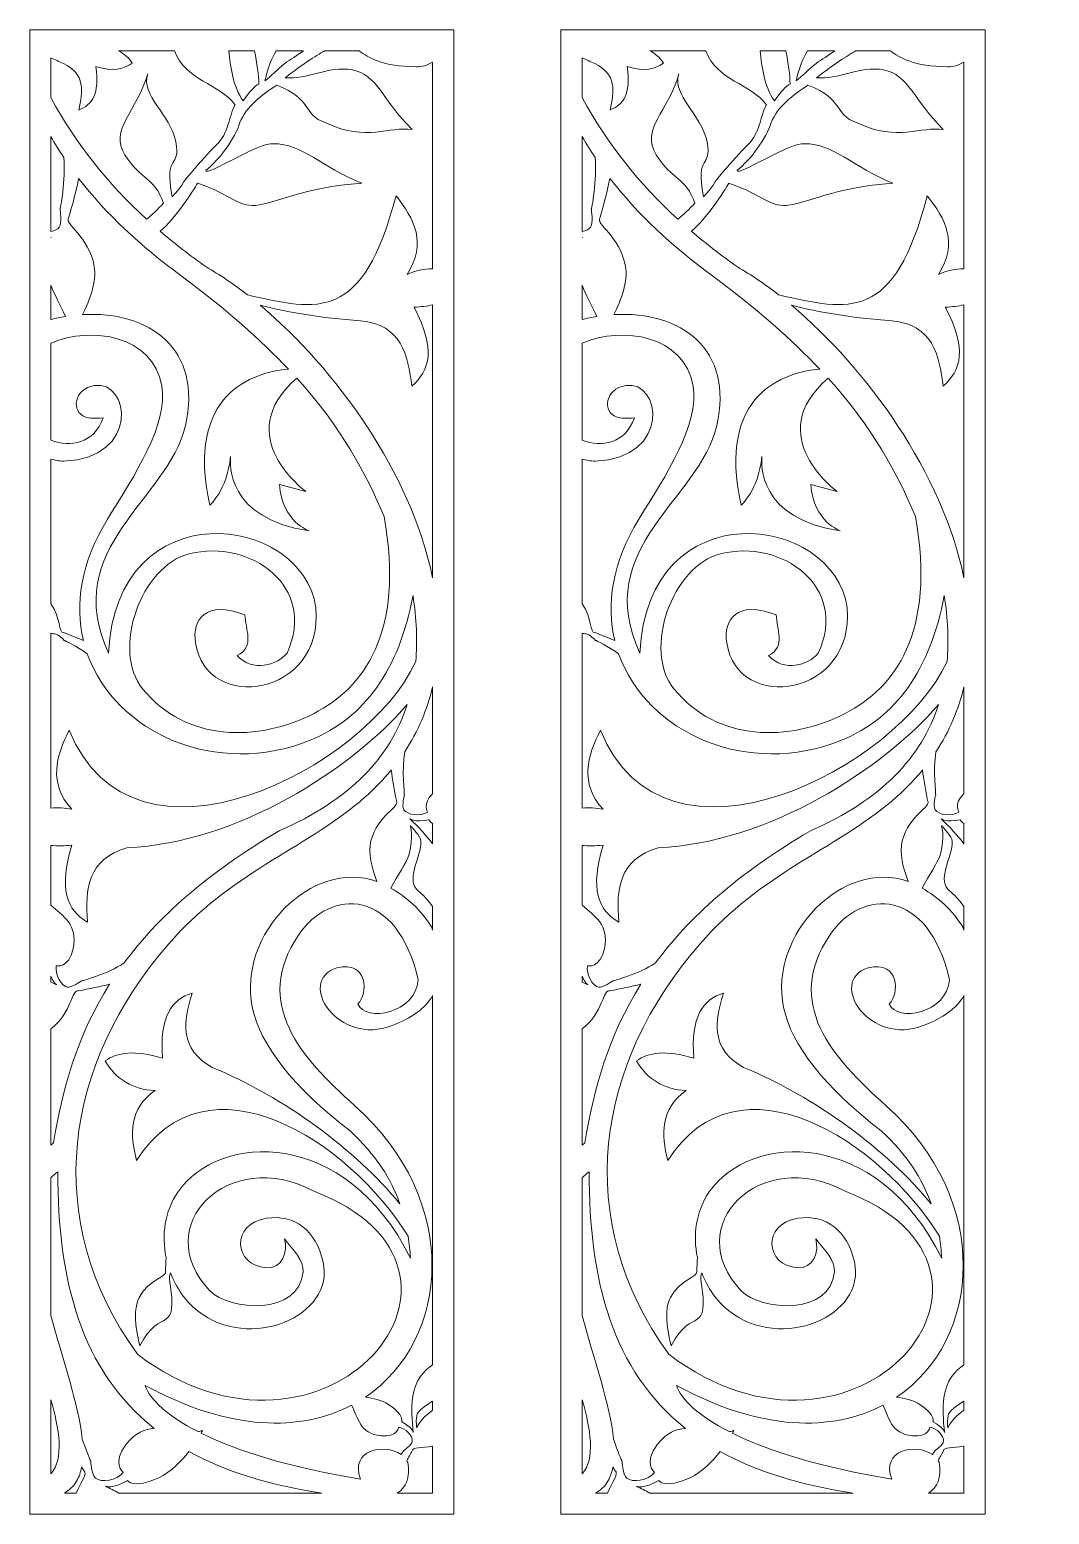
# Model space of a CAD drawing. Header units: centimetres. Extents: x -9 to 10.4, y -14.2 to 14.1.
import ezdxf

# ---------------------------------------------------------------- set-up
doc = ezdxf.new("R2010")
doc.units = ezdxf.units.CM
doc.header["$MEASUREMENT"] = 0
doc.layers.add('layer 1', color=7, linetype='Continuous')

msp = doc.modelspace()

# ---------------------------------------------------------------- linework, layer by layer
at = {"layer": 'layer 1', "color": 177, "lineweight": 9}
for points, knots in [([(-0.92711, 14.09232), (-0.92711, 14.09232), (-9.00268, 14.09232), (-9.00268, 14.09232), (-9.00268, 14.09232), (-9.00268, 14.09232), (-9.00268, -14.17218), (-9.00268, -14.17218), (-9.00268, -14.17218), (-9.00268, -14.17218), (-0.92711, -14.17218), (-0.92711, -14.17218), (-0.92711, -14.17218), (-0.92711, -14.17218), (-0.92711, 14.09232), (-0.92711, 14.09232)], [0, 0, 0, 0, 0.2, 0.2, 0.2, 0.2, 0.4, 0.4, 0.4, 0.4, 0.6, 0.6, 0.6, 0.6, 1, 1, 1, 1]), ([(-6.24584, 13.68855), (-6.24584, 13.68855), (-7.30974, 13.68855), (-7.30974, 13.68855), (-7.30974, 13.68855), (-7.20787, 13.63595), (-7.11982, 13.55755), (-7.04821, 13.4566), (-7.04821, 13.4566), (-7.21303, 13.34337), (-7.39976, 13.28744), (-7.74304, 13.38972), (-7.74304, 13.38972), (-7.66767, 12.86141), (-7.81392, 12.66362), (-8.0661, 12.56249), (-8.0661, 12.56249), (-7.98913, 12.906), (-7.9409, 13.25366), (-8.36031, 13.44796), (-8.36031, 13.44796), (-8.44311, 13.4852), (-8.52258, 13.52236), (-8.59891, 13.55944), (-8.59891, 13.55944), (-8.59891, 13.55944), (-8.59891, 12.80284), (-8.59891, 12.80284), (-8.59891, 12.80284), (-8.12546, 11.92117), (-7.52019, 11.16457), (-6.77642, 10.48418), (-6.77642, 10.48418), (-6.67125, 10.5703), (-6.56254, 10.67419), (-6.45329, 10.78693), (-6.45329, 10.78693), (-6.62279, 11.28837), (-6.88908, 11.22307), (-7.18971, 11.70981), (-7.18971, 11.70981), (-7.49079, 12.19774), (-6.9674, 12.52729), (-6.75603, 13.2488), (-6.75603, 13.2488), (-6.89913, 12.8437), (-6.32369, 12.48673), (-6.2216, 11.95673), (-6.2216, 11.95673), (-6.11995, 11.42734), (-6.44997, 11.76664), (-6.29058, 10.91042), (-6.29058, 10.91042), (-6.11379, 11.0929), (-6.09745, 11.17569), (-5.93092, 11.36802), (-5.93092, 11.36802), (-5.75392, 11.57226), (-5.58674, 11.76524), (-5.45033, 11.89589), (-5.45033, 11.89589), (-5.2028, 12.13202), (-5.22443, 12.41891), (-5.089, 12.66485), (-5.089, 12.66485), (-5.39796, 13.06437), (-6.03212, 13.12452), (-6.24584, 13.68855)], [0, 0, 0, 0, 0.05555556, 0.05555556, 0.05555556, 0.05555556, 0.11111111, 0.11111111, 0.11111111, 0.11111111, 0.16666667, 0.16666667, 0.16666667, 0.16666667, 0.22222222, 0.22222222, 0.22222222, 0.22222222, 0.27777778, 0.27777778, 0.27777778, 0.27777778, 0.33333333, 0.33333333, 0.33333333, 0.33333333, 0.38888889, 0.38888889, 0.38888889, 0.38888889, 0.44444444, 0.44444444, 0.44444444, 0.44444444, 0.5, 0.5, 0.5, 0.5, 0.55555556, 0.55555556, 0.55555556, 0.55555556, 0.61111111, 0.61111111, 0.61111111, 0.61111111, 0.66666667, 0.66666667, 0.66666667, 0.66666667, 0.72222222, 0.72222222, 0.72222222, 0.72222222, 0.77777778, 0.77777778, 0.77777778, 0.77777778, 0.83333333, 0.83333333, 0.83333333, 0.83333333, 0.88888889, 0.88888889, 0.88888889, 0.88888889, 1, 1, 1, 1]), ([(-2.73073, 13.68855), (-2.73073, 13.68855), (-3.38696, 13.68855), (-3.38696, 13.68855), (-3.38696, 13.68855), (-3.56473, 13.59239), (-3.80225, 13.43129), (-4.13794, 13.1785), (-4.13794, 13.1785), (-3.72215, 13.13213), (-3.33393, 13.41208), (-2.85823, 13.32577), (-2.85823, 13.32577), (-2.38197, 13.23944), (-2.29257, 12.75673), (-1.72258, 12.1923), (-1.72258, 12.1923), (-2.15488, 12.25536), (-2.58325, 11.95682), (-3.35267, 12.31249), (-3.35267, 12.31249), (-3.84987, 12.49829), (-3.58614, 12.76204), (-4.2991, 13.03731), (-4.2991, 13.03731), (-4.58693, 12.84492), (-4.87292, 12.63922), (-4.99998, 12.32275), (-4.99998, 12.32275), (-5.08521, 12.03241), (-5.40315, 11.599), (-5.64869, 11.41501), (-5.64869, 11.41501), (-5.65616, 11.28765), (-4.61375, 11.96109), (-4.36439, 11.9223), (-4.36439, 11.9223), (-3.81302, 11.92468), (-3.4516, 11.48043), (-2.68089, 11.17105), (-2.68089, 11.17105), (-3.7917, 11.0935), (-4.34662, 10.77189), (-4.70573, 10.74771), (-4.70573, 10.74771), (-5.05197, 10.7245), (-5.12174, 10.92853), (-5.80437, 11.17262), (-5.80437, 11.17262), (-5.88773, 11.02069), (-6.2455, 10.47668), (-6.51866, 10.2561), (-6.51866, 10.2561), (-6.24395, 10.02084), (-5.95177, 9.79446), (-5.64177, 9.57475), (-5.64177, 9.57475), (-5.38645, 9.42951), (-5.12293, 9.25112), (-4.85771, 9.04474), (-4.85771, 9.04474), (-3.49969, 8.7323), (-2.65721, 8.52366), (-2.02729, 10.93087), (-2.02729, 10.93087), (-1.67923, 10.49012), (-1.43, 10.02938), (-1.81556, 9.43467), (-1.81556, 9.43467), (-1.65259, 9.50478), (-1.48994, 9.53998), (-1.33089, 9.54222), (-1.33089, 9.54222), (-1.33089, 9.54222), (-1.33089, 13.47175), (-1.33089, 13.47175), (-1.33089, 13.47175), (-1.43645, 13.41596), (-1.53778, 13.38174), (-1.63807, 13.38638), (-1.63807, 13.38638), (-2.2906, 13.38838), (-2.54568, 13.56439), (-2.73073, 13.68855)], [0, 0, 0, 0, 0.04545455, 0.04545455, 0.04545455, 0.04545455, 0.09090909, 0.09090909, 0.09090909, 0.09090909, 0.13636364, 0.13636364, 0.13636364, 0.13636364, 0.18181818, 0.18181818, 0.18181818, 0.18181818, 0.22727273, 0.22727273, 0.22727273, 0.22727273, 0.27272727, 0.27272727, 0.27272727, 0.27272727, 0.31818182, 0.31818182, 0.31818182, 0.31818182, 0.36363636, 0.36363636, 0.36363636, 0.36363636, 0.40909091, 0.40909091, 0.40909091, 0.40909091, 0.45454545, 0.45454545, 0.45454545, 0.45454545, 0.5, 0.5, 0.5, 0.5, 0.54545455, 0.54545455, 0.54545455, 0.54545455, 0.59090909, 0.59090909, 0.59090909, 0.59090909, 0.63636364, 0.63636364, 0.63636364, 0.63636364, 0.68181818, 0.68181818, 0.68181818, 0.68181818, 0.72727273, 0.72727273, 0.72727273, 0.72727273, 0.77272727, 0.77272727, 0.77272727, 0.77272727, 0.81818182, 0.81818182, 0.81818182, 0.81818182, 0.86363636, 0.86363636, 0.86363636, 0.86363636, 0.90909091, 0.90909091, 0.90909091, 0.90909091, 1, 1, 1, 1]), ([(-4.72052, 13.68855), (-4.72052, 13.68855), (-5.21132, 13.68855), (-5.21132, 13.68855), (-5.21132, 13.68855), (-5.18018, 13.39103), (-5.12961, 13.00259), (-4.93877, 12.74032), (-4.93877, 12.74032), (-4.81353, 12.91361), (-4.72012, 13.01834), (-4.64042, 13.05736), (-4.64042, 13.05736), (-4.63942, 13.23044), (-4.67606, 13.45445), (-4.72052, 13.68855)], [0, 0, 0, 0, 0.2, 0.2, 0.2, 0.2, 0.4, 0.4, 0.4, 0.4, 0.6, 0.6, 0.6, 0.6, 1, 1, 1, 1]), ([(-3.78684, 13.68855), (-3.78684, 13.68855), (-4.31136, 13.68855), (-4.31136, 13.68855), (-4.31136, 13.68855), (-4.39662, 13.54265), (-4.47191, 13.35946), (-4.52297, 13.11982), (-4.52297, 13.11982), (-4.3955, 13.21332), (-4.30178, 13.32628), (-4.14352, 13.45092), (-4.14352, 13.45092), (-4.03825, 13.52074), (-3.91444, 13.60466), (-3.78684, 13.68855)], [0, 0, 0, 0, 0.2, 0.2, 0.2, 0.2, 0.4, 0.4, 0.4, 0.4, 0.6, 0.6, 0.6, 0.6, 1, 1, 1, 1]), ([(-8.59891, 12.05655), (-8.59891, 12.05655), (-8.59891, 10.25031), (-8.59891, 10.25031), (-8.59891, 10.25031), (-8.52995, 10.26394), (-8.47192, 10.29163), (-8.44174, 10.33069), (-8.44174, 10.33069), (-8.37973, 10.41101), (-8.42475, 10.66283), (-8.42475, 10.66283), (-8.42475, 10.66283), (-8.42475, 10.66283), (-8.3075, 11.24365), (-8.35424, 11.65837), (-8.35424, 11.65837), (-8.44042, 11.78824), (-8.52196, 11.9209), (-8.59891, 12.05655)], [0, 0, 0, 0, 0.16666667, 0.16666667, 0.16666667, 0.16666667, 0.33333333, 0.33333333, 0.33333333, 0.33333333, 0.5, 0.5, 0.5, 0.5, 0.66666667, 0.66666667, 0.66666667, 0.66666667, 1, 1, 1, 1]), ([(-7.99455, 8.66834), (-6.72524, 8.74426), (-5.70339, 8.00967), (-6.03757, 6.55454), (-6.03757, 6.55454), (-6.36268, 5.1389), (-8.43115, 4.24263), (-7.50143, 2.22118), (-7.50143, 2.22118), (-7.35275, 5.3352), (-3.80579, 4.88664), (-3.55294, 3.08947), (-3.55294, 3.08947), (-3.39926, 1.40432), (-5.63737, 1.05707), (-5.84591, 2.41892), (-5.84591, 2.41892), (-5.9139, 2.86294), (-5.65236, 3.23803), (-4.90299, 2.95234), (-4.90299, 2.95234), (-4.90299, 2.67842), (-4.70371, 2.35809), (-5.05144, 2.17523), (-5.05144, 2.17523), (-4.75205, 1.85548), (-4.30172, 1.99262), (-4.10244, 2.22118), (-4.10244, 2.22118), (-3.5233, 3.49052), (-4.79503, 4.40382), (-5.96306, 4.11443), (-5.96306, 4.11443), (-6.88349, 3.88634), (-7.45167, 2.28296), (-6.85159, 1.54432), (-6.85159, 1.54432), (-6.02711, 0.52936), (-4.66026, 0.52388), (-3.58855, 1.07505), (-3.58855, 1.07505), (-2.64954, 1.558), (-1.85756, 2.59819), (-2.25289, 4.82618), (-2.25289, 4.82618), (-2.60712, 5.64874), (-3.0508, 6.49854), (-3.91603, 7.45705), (-3.91603, 7.45705), (-5.19619, 6.35352), (-3.74266, 5.29957), (-3.74266, 5.29957), (-3.74266, 5.29957), (-3.74266, 5.29957), (-4.24599, 5.43344), (-4.24599, 5.43344), (-4.24599, 5.43344), (-4.19257, 4.7197), (-3.68357, 4.55111), (-3.68357, 4.55111), (-3.68357, 4.55111), (-5.26316, 4.78913), (-5.19143, 5.83201), (-5.17569, 5.96463), (-5.17569, 5.96463), (-5.25018, 5.30657), (-5.57421, 5.03788), (-5.57421, 5.03788), (-5.57421, 5.03788), (-6.03846, 7.17257), (-4.75427, 7.56702), (-4.07574, 7.63011), (-4.07574, 7.63011), (-4.59438, 8.17987), (-5.25423, 8.76598), (-6.11567, 9.40321), (-6.11567, 9.40321), (-6.89522, 9.98004), (-7.54986, 10.58448), (-8.07046, 11.26172), (-8.07046, 11.26172), (-8.11494, 11.04041), (-8.18375, 10.76682), (-8.25781, 10.52025), (-8.25781, 10.52025), (-8.36128, 10.38628), (-7.87875, 10.17567), (-7.77283, 9.58399), (-7.77283, 9.58399), (-7.72267, 9.30321), (-7.85997, 8.93979), (-7.99455, 8.66834)], [0, 0, 0, 0, 0.04166667, 0.04166667, 0.04166667, 0.04166667, 0.08333333, 0.08333333, 0.08333333, 0.08333333, 0.125, 0.125, 0.125, 0.125, 0.16666667, 0.16666667, 0.16666667, 0.16666667, 0.20833333, 0.20833333, 0.20833333, 0.20833333, 0.25, 0.25, 0.25, 0.25, 0.29166667, 0.29166667, 0.29166667, 0.29166667, 0.33333333, 0.33333333, 0.33333333, 0.33333333, 0.375, 0.375, 0.375, 0.375, 0.41666667, 0.41666667, 0.41666667, 0.41666667, 0.45833333, 0.45833333, 0.45833333, 0.45833333, 0.5, 0.5, 0.5, 0.5, 0.54166667, 0.54166667, 0.54166667, 0.54166667, 0.58333333, 0.58333333, 0.58333333, 0.58333333, 0.625, 0.625, 0.625, 0.625, 0.66666667, 0.66666667, 0.66666667, 0.66666667, 0.70833333, 0.70833333, 0.70833333, 0.70833333, 0.75, 0.75, 0.75, 0.75, 0.79166667, 0.79166667, 0.79166667, 0.79166667, 0.83333333, 0.83333333, 0.83333333, 0.83333333, 0.875, 0.875, 0.875, 0.875, 0.91666667, 0.91666667, 0.91666667, 0.91666667, 1, 1, 1, 1]), ([(-8.59891, 10.1364), (-8.59891, 10.1364), (-8.59891, 10.13337), (-8.59891, 10.13337), (-8.59891, 10.13337), (-8.59891, 10.13337), (-8.58653, 10.1432), (-8.58653, 10.1432), (-8.58653, 10.1432), (-8.58653, 10.1432), (-8.5905, 10.1404), (-8.59891, 10.1364)], [0, 0, 0, 0, 0.25, 0.25, 0.25, 0.25, 0.5, 0.5, 0.5, 0.5, 1, 1, 1, 1]), ([(-8.59891, 9.22537), (-8.59891, 9.22537), (-8.59891, 8.57438), (-8.59891, 8.57438), (-8.59891, 8.57438), (-8.50634, 8.5975), (-8.41418, 8.61646), (-8.32275, 8.6315), (-8.32275, 8.6315), (-8.41463, 8.85135), (-8.53402, 9.04987), (-8.59891, 9.22537)], [0, 0, 0, 0, 0.25, 0.25, 0.25, 0.25, 0.5, 0.5, 0.5, 0.5, 1, 1, 1, 1]), ([(-1.33089, 3.65784), (-1.33089, 3.65784), (-1.33089, 8.85291), (-1.33089, 8.85291), (-1.33089, 8.85291), (-1.4341, 8.83072), (-1.55085, 8.81547), (-1.68406, 8.80811), (-1.68406, 8.80811), (-1.26156, 8.00921), (-1.38144, 7.61028), (-1.72553, 7.30476), (-1.72553, 7.30476), (-1.79947, 7.89632), (-1.92156, 8.47802), (-2.70125, 8.54767), (-2.70125, 8.54767), (-3.46023, 8.60685), (-4.08847, 8.70927), (-4.61567, 8.84889), (-4.61567, 8.84889), (-3.1737, 7.6396), (-1.73782, 5.64822), (-1.33089, 3.65784)], [0, 0, 0, 0, 0.14285714, 0.14285714, 0.14285714, 0.14285714, 0.28571429, 0.28571429, 0.28571429, 0.28571429, 0.42857143, 0.42857143, 0.42857143, 0.42857143, 0.57142857, 0.57142857, 0.57142857, 0.57142857, 0.71428571, 0.71428571, 0.71428571, 0.71428571, 1, 1, 1, 1]), ([(-8.59891, 8.12122), (-8.59891, 8.12122), (-8.59891, 6.27771), (-8.59891, 6.27771), (-8.59891, 6.27771), (-8.22266, 6.13615), (-7.78864, 6.2079), (-7.60072, 6.70036), (-7.60072, 6.70036), (-7.75547, 6.68751), (-7.86773, 6.6937), (-7.94344, 6.72072), (-7.94344, 6.72072), (-8.21962, 6.81917), (-8.16355, 7.25379), (-7.76965, 7.31819), (-7.76965, 7.31819), (-7.09801, 7.42807), (-6.89136, 5.93851), (-8.35044, 5.8772), (-8.35044, 5.8772), (-8.43664, 5.88285), (-8.51953, 5.89538), (-8.59891, 5.91391), (-8.59891, 5.91391), (-8.59891, 5.91391), (-8.59891, 3.15918), (-8.59891, 3.15918), (-8.59891, 3.15918), (-8.40642, 2.89043), (-8.45891, 2.6107), (-8.3566, 2.61338), (-8.3566, 2.61338), (-8.23084, 2.56892), (-8.09755, 2.51636), (-7.98008, 2.46547), (-7.98008, 2.46547), (-8.14371, 3.14734), (-8.03254, 3.94104), (-7.5212, 4.77212), (-7.5212, 4.77212), (-7.00801, 5.6059), (-6.35899, 6.57716), (-6.4866, 7.30986), (-6.4866, 7.30986), (-6.65377, 8.26883), (-7.82658, 8.46173), (-8.59891, 8.12122)], [0, 0, 0, 0, 0.07692308, 0.07692308, 0.07692308, 0.07692308, 0.15384615, 0.15384615, 0.15384615, 0.15384615, 0.23076923, 0.23076923, 0.23076923, 0.23076923, 0.30769231, 0.30769231, 0.30769231, 0.30769231, 0.38461538, 0.38461538, 0.38461538, 0.38461538, 0.46153846, 0.46153846, 0.46153846, 0.46153846, 0.53846154, 0.53846154, 0.53846154, 0.53846154, 0.61538462, 0.61538462, 0.61538462, 0.61538462, 0.69230769, 0.69230769, 0.69230769, 0.69230769, 0.76923077, 0.76923077, 0.76923077, 0.76923077, 0.84615385, 0.84615385, 0.84615385, 0.84615385, 1, 1, 1, 1]), ([(-8.59891, 2.60082), (-8.59891, 2.60082), (-8.59891, -0.72879), (-8.59891, -0.72879), (-8.59891, -0.72879), (-8.47217, -0.7153), (-8.33938, -0.72189), (-8.20187, -0.74986), (-8.20187, -0.74986), (-8.65138, -0.24715), (-8.50126, 0.25568), (-8.25117, 0.75828), (-8.25117, 0.75828), (-7.03713, -2.26702), (-2.58723, 0.02691), (-1.65142, 2.06314), (-1.65142, 2.06314), (-1.61671, 2.45945), (-1.63615, 2.87838), (-1.70327, 3.31791), (-1.70327, 3.31791), (-1.97159, 1.9056), (-2.62406, 0.98815), (-3.65983, 0.5659), (-3.65983, 0.5659), (-5.43901, -0.15917), (-7.36964, 0.70028), (-7.90554, 2.21231), (-7.90554, 2.21231), (-8.10577, 2.35585), (-8.34553, 2.46656), (-8.34553, 2.46656), (-8.34553, 2.46656), (-8.34553, 2.46656), (-8.46402, 2.59065), (-8.53206, 2.58888), (-8.53206, 2.58888), (-8.55523, 2.59289), (-8.57729, 2.59687), (-8.59891, 2.60082)], [0, 0, 0, 0, 0.09090909, 0.09090909, 0.09090909, 0.09090909, 0.18181818, 0.18181818, 0.18181818, 0.18181818, 0.27272727, 0.27272727, 0.27272727, 0.27272727, 0.36363636, 0.36363636, 0.36363636, 0.36363636, 0.45454545, 0.45454545, 0.45454545, 0.45454545, 0.54545455, 0.54545455, 0.54545455, 0.54545455, 0.63636364, 0.63636364, 0.63636364, 0.63636364, 0.72727273, 0.72727273, 0.72727273, 0.72727273, 0.81818182, 0.81818182, 0.81818182, 0.81818182, 1, 1, 1, 1]), ([(-1.33089, -0.45836), (-1.33089, -0.45836), (-1.33089, 1.57904), (-1.33089, 1.57904), (-1.33089, 1.57904), (-1.43273, 1.15098), (-1.60549, 0.73706), (-1.86173, 0.34655), (-1.86173, 0.34655), (-1.92033, -0.00269), (-1.86656, -0.47165), (-1.86656, -0.47165), (-1.86656, -0.47165), (-1.86656, -0.47165), (-1.92359, -0.68432), (-1.87627, -0.75774), (-1.87627, -0.75774), (-1.81312, -0.85568), (-1.56396, -0.89582), (-1.42466, -0.80344), (-1.42466, -0.80344), (-1.42466, -0.80344), (-1.53197, -0.64301), (-1.33089, -0.45836)], [0, 0, 0, 0, 0.14285714, 0.14285714, 0.14285714, 0.14285714, 0.28571429, 0.28571429, 0.28571429, 0.28571429, 0.42857143, 0.42857143, 0.42857143, 0.42857143, 0.57142857, 0.57142857, 0.57142857, 0.57142857, 0.71428571, 0.71428571, 0.71428571, 0.71428571, 1, 1, 1, 1]), ([(-8.59891, -1.43737), (-8.59891, -1.43737), (-8.59891, -2.57202), (-8.59891, -2.57202), (-8.59891, -2.57202), (-8.37376, -2.79017), (-8.07592, -2.93501), (-8.17683, -3.40768), (-8.17683, -3.40768), (-8.25692, -3.78286), (-8.49538, -3.73097), (-8.49538, -3.73097), (-8.49538, -3.73097), (-8.53026, -3.89442), (-8.40157, -4.11154), (-8.28728, -4.13437), (-8.28728, -4.13437), (-8.20164, -4.15147), (-8.02469, -4.02047), (-8.02469, -4.02047), (-8.02469, -4.02047), (-8.02469, -4.02047), (-7.50615, -3.88186), (-7.20703, -3.6789), (-7.20703, -3.6789), (-6.57356, -2.81864), (-5.64515, -1.97678), (-4.25254, -1.16103), (-4.25254, -1.16103), (-2.89922, -0.57048), (-2.13267, 0.24524), (-1.813, 1.24336), (-1.813, 1.24336), (-2.87335, 0.01669), (-5.04387, -1.39186), (-7.15122, -1.48102), (-7.15122, -1.48102), (-7.90081, -1.70958), (-7.95177, -2.25813), (-7.90081, -2.89785), (-7.90081, -2.89785), (-8.30115, -2.6694), (-8.45127, -2.25813), (-8.20187, -1.43542), (-8.20187, -1.43542), (-8.34876, -1.44659), (-8.48056, -1.44676), (-8.59891, -1.43737)], [0, 0, 0, 0, 0.07692308, 0.07692308, 0.07692308, 0.07692308, 0.15384615, 0.15384615, 0.15384615, 0.15384615, 0.23076923, 0.23076923, 0.23076923, 0.23076923, 0.30769231, 0.30769231, 0.30769231, 0.30769231, 0.38461538, 0.38461538, 0.38461538, 0.38461538, 0.46153846, 0.46153846, 0.46153846, 0.46153846, 0.53846154, 0.53846154, 0.53846154, 0.53846154, 0.61538462, 0.61538462, 0.61538462, 0.61538462, 0.69230769, 0.69230769, 0.69230769, 0.69230769, 0.76923077, 0.76923077, 0.76923077, 0.76923077, 0.84615385, 0.84615385, 0.84615385, 0.84615385, 1, 1, 1, 1]), ([(-1.95194, -8.26288), (-2.80641, -7.22503), (-4.1433, -6.23293), (-5.529, -5.66492), (-5.529, -5.66492), (-6.1505, -5.30731), (-6.08337, -4.80774), (-5.90669, -4.24777), (-5.90669, -4.24777), (-6.31053, -4.3693), (-6.52878, -4.70524), (-6.4752, -5.48999), (-6.4752, -5.48999), (-7.00052, -5.32631), (-7.3401, -5.37658), (-7.56561, -5.53962), (-7.56561, -5.53962), (-7.36356, -5.88642), (-7.03544, -6.09058), (-6.61588, -6.10129), (-6.61588, -6.10129), (-7.11983, -6.45731), (-7.08914, -6.93646), (-6.96927, -7.43595), (-6.96927, -7.43595), (-5.62349, -5.32432), (-2.92308, -7.05372), (-1.79758, -8.87861), (-1.79758, -8.87861), (-1.77555, -9.01778), (-1.76117, -9.15716), (-1.75256, -9.29657), (-1.75256, -9.29657), (-2.97774, -6.81242), (-5.39927, -6.89086), (-6.18448, -8.04057), (-6.18448, -8.04057), (-6.43288, -8.40428), (-6.49245, -8.85945), (-6.40517, -9.28385), (-6.40517, -9.28385), (-6.41067, -9.37013), (-6.41453, -9.45897), (-6.41621, -9.54391), (-6.41621, -9.54391), (-6.37769, -9.65071), (-6.72902, -9.68597), (-6.91829, -10.0419), (-6.91829, -10.0419), (-7.08222, -10.3505), (-6.90343, -10.96377), (-6.90343, -10.96377), (-6.90343, -10.96377), (-6.50682, -10.17827), (-6.17002, -10.82294), (-6.33777, -9.70274), (-6.33777, -9.70274), (-6.34883, -9.67203), (-6.33602, -9.62121), (-6.31974, -9.57661), (-6.31974, -9.57661), (-6.21215, -9.85825), (-6.03781, -10.11086), (-5.81081, -10.29284), (-5.81081, -10.29284), (-4.81348, -11.09245), (-3.18473, -10.39761), (-3.4151, -9.36526), (-3.4151, -9.36526), (-3.54724, -8.77267), (-3.95471, -8.45377), (-4.49445, -8.53687), (-4.49445, -8.53687), (-5.18155, -8.64269), (-5.12202, -9.4374), (-4.49838, -9.47918), (-4.49838, -9.47918), (-4.19399, -9.49966), (-4.07909, -9.16598), (-4.15255, -8.93076), (-4.15255, -8.93076), (-3.9778, -9.13646), (-3.77996, -9.34086), (-3.79674, -9.55372), (-3.79674, -9.55372), (-3.86364, -10.39701), (-5.20727, -10.29963), (-5.57094, -9.91655), (-5.57094, -9.91655), (-6.74529, -8.67947), (-5.20727, -7.15765), (-3.6021, -8.01688), (-3.6021, -8.01688), (0.29627, -9.49848), (-3.36688, -13.8441), (-6.9511, -11.12494), (-6.9511, -11.12494), (-8.80148, -8.56543), (-8.35044, -5.59438), (-6.35232, -3.30927), (-6.35232, -3.30927), (-5.22428, -2.00122), (-3.76042, -1.48304), (-2.71763, -0.60593), (-2.71763, -0.60593), (-2.48897, -0.41361), (-2.29053, -0.21128), (-2.11835, -0.00104), (-2.11835, -0.00104), (-2.09555, -0.18045), (-2.06037, -0.38996), (-2.02015, -0.58172), (-2.02015, -0.58172), (-1.9412, -0.70418), (-2.3704, -0.84955), (-2.50447, -1.34922), (-2.50447, -1.34922), (-2.56568, -1.57769), (-2.48326, -1.88468), (-2.39165, -2.1238), (-2.39165, -2.1238), (-3.62481, -1.68457), (-5.04972, -3.12428), (-4.7636, -4.51919), (-4.7636, -4.51919), (-4.61527, -5.24262), (-3.98054, -6.03875), (-2.90249, -6.87431), (-2.90249, -6.87431), (-2.41026, -7.32472), (-2.11942, -7.7906), (-1.95194, -8.26288)], [0, 0, 0, 0, 0.02941176, 0.02941176, 0.02941176, 0.02941176, 0.05882353, 0.05882353, 0.05882353, 0.05882353, 0.08823529, 0.08823529, 0.08823529, 0.08823529, 0.11764706, 0.11764706, 0.11764706, 0.11764706, 0.14705882, 0.14705882, 0.14705882, 0.14705882, 0.17647059, 0.17647059, 0.17647059, 0.17647059, 0.20588235, 0.20588235, 0.20588235, 0.20588235, 0.23529412, 0.23529412, 0.23529412, 0.23529412, 0.26470588, 0.26470588, 0.26470588, 0.26470588, 0.29411765, 0.29411765, 0.29411765, 0.29411765, 0.32352941, 0.32352941, 0.32352941, 0.32352941, 0.35294118, 0.35294118, 0.35294118, 0.35294118, 0.38235294, 0.38235294, 0.38235294, 0.38235294, 0.41176471, 0.41176471, 0.41176471, 0.41176471, 0.44117647, 0.44117647, 0.44117647, 0.44117647, 0.47058824, 0.47058824, 0.47058824, 0.47058824, 0.5, 0.5, 0.5, 0.5, 0.52941176, 0.52941176, 0.52941176, 0.52941176, 0.55882353, 0.55882353, 0.55882353, 0.55882353, 0.58823529, 0.58823529, 0.58823529, 0.58823529, 0.61764706, 0.61764706, 0.61764706, 0.61764706, 0.64705882, 0.64705882, 0.64705882, 0.64705882, 0.67647059, 0.67647059, 0.67647059, 0.67647059, 0.70588235, 0.70588235, 0.70588235, 0.70588235, 0.73529412, 0.73529412, 0.73529412, 0.73529412, 0.76470588, 0.76470588, 0.76470588, 0.76470588, 0.79411765, 0.79411765, 0.79411765, 0.79411765, 0.82352941, 0.82352941, 0.82352941, 0.82352941, 0.85294118, 0.85294118, 0.85294118, 0.85294118, 0.88235294, 0.88235294, 0.88235294, 0.88235294, 0.91176471, 0.91176471, 0.91176471, 0.91176471, 0.94117647, 0.94117647, 0.94117647, 0.94117647, 1, 1, 1, 1]), ([(-1.33089, -3.0491), (-1.33089, -3.0491), (-1.33089, -2.60276), (-1.33089, -2.60276), (-1.33089, -2.60276), (-1.53694, -2.30982), (-1.57584, -2.36798), (-1.66688, -2.22676), (-1.66688, -2.22676), (-1.81484, -1.99721), (-1.4576, -1.46746), (-1.57988, -1.27775), (-1.57988, -1.27775), (-1.67456, -1.13088), (-1.75703, -1.06307), (-1.75703, -1.06307), (-1.75703, -1.06307), (-1.75703, -1.06307), (-1.68882, -1.26708), (-1.77858, -1.60191), (-1.77858, -1.60191), (-1.82855, -1.78783), (-2.00201, -2.00019), (-2.12481, -2.25036), (-2.12481, -2.25036), (-1.82774, -2.42452), (-1.55012, -2.66207), (-1.35305, -2.9894), (-1.35305, -2.9894), (-1.34537, -3.00946), (-1.33805, -3.0293), (-1.33089, -3.0491)], [0, 0, 0, 0, 0.11111111, 0.11111111, 0.11111111, 0.11111111, 0.22222222, 0.22222222, 0.22222222, 0.22222222, 0.33333333, 0.33333333, 0.33333333, 0.33333333, 0.44444444, 0.44444444, 0.44444444, 0.44444444, 0.55555556, 0.55555556, 0.55555556, 0.55555556, 0.66666667, 0.66666667, 0.66666667, 0.66666667, 0.77777778, 0.77777778, 0.77777778, 0.77777778, 1, 1, 1, 1]), ([(-1.33089, -1.40565), (-1.33089, -1.40565), (-1.33089, -1.0184), (-1.33089, -1.0184), (-1.33089, -1.0184), (-1.38954, -0.98532), (-1.39922, -0.94823), (-1.39922, -0.94823), (-1.39922, -0.94823), (-1.67019, -1.00987), (-1.7658, -0.92911), (-1.7658, -0.92911), (-1.7658, -0.92911), (-1.60406, -1.08129), (-1.44875, -1.25049), (-1.33089, -1.40565)], [0, 0, 0, 0, 0.2, 0.2, 0.2, 0.2, 0.4, 0.4, 0.4, 0.4, 0.6, 0.6, 0.6, 0.6, 1, 1, 1, 1]), ([(-1.33089, -11.32407), (-1.33089, -11.32407), (-1.33089, -4.29799), (-1.33089, -4.29799), (-1.33089, -4.29799), (-1.4735, -4.54006), (-1.72717, -4.72969), (-2.10277, -4.86334), (-2.10277, -4.86334), (-3.10261, -5.27463), (-3.95232, -4.04065), (-3.15261, -3.76626), (-3.15261, -3.76626), (-2.55383, -3.62913), (-2.55383, -4.26908), (-2.75322, -4.45205), (-2.75322, -4.45205), (-2.60395, -4.8174), (-1.65327, -4.63468), (-1.6041, -3.99495), (-1.6041, -3.99495), (-2.00634, -2.24466), (-3.27594, -2.24228), (-3.88435, -3.14533), (-3.88435, -3.14533), (-4.76288, -4.4492), (-3.84352, -5.47391), (-2.815, -6.38791), (-2.815, -6.38791), (-0.77667, -8.19938), (-0.99427, -10.85098), (-2.61095, -11.94026), (-2.61095, -11.94026), (-2.46322, -11.95877), (-2.29978, -11.99892), (-2.17132, -12.08213), (-2.17132, -12.08213), (-1.85986, -12.28412), (-1.91891, -12.40943), (-1.91891, -12.40943), (-1.91891, -12.40943), (-1.71625, -12.51261), (-1.69844, -12.61348), (-1.69844, -12.61348), (-1.69844, -12.61348), (-1.72695, -12.3795), (-1.73365, -12.13315), (-1.7115, -11.95257), (-1.7115, -11.95257), (-1.67094, -11.62177), (-1.48887, -11.43013), (-1.33089, -11.32407)], [0, 0, 0, 0, 0.07142857, 0.07142857, 0.07142857, 0.07142857, 0.14285714, 0.14285714, 0.14285714, 0.14285714, 0.21428571, 0.21428571, 0.21428571, 0.21428571, 0.28571429, 0.28571429, 0.28571429, 0.28571429, 0.35714286, 0.35714286, 0.35714286, 0.35714286, 0.42857143, 0.42857143, 0.42857143, 0.42857143, 0.5, 0.5, 0.5, 0.5, 0.57142857, 0.57142857, 0.57142857, 0.57142857, 0.64285714, 0.64285714, 0.64285714, 0.64285714, 0.71428571, 0.71428571, 0.71428571, 0.71428571, 0.78571429, 0.78571429, 0.78571429, 0.78571429, 0.85714286, 0.85714286, 0.85714286, 0.85714286, 1, 1, 1, 1]), ([(-8.59891, -3.92561), (-8.59891, -3.92561), (-8.59891, -4.04359), (-8.59891, -4.04359), (-8.59891, -4.04359), (-8.56138, -4.06003), (-8.5241, -4.07704), (-8.48722, -4.09442), (-8.48722, -4.09442), (-8.48722, -4.09442), (-8.55003, -4.06051), (-8.59891, -3.92561)], [0, 0, 0, 0, 0.25, 0.25, 0.25, 0.25, 0.5, 0.5, 0.5, 0.5, 1, 1, 1, 1]), ([(-8.59891, -4.92932), (-8.59891, -4.92932), (-8.59891, -7.14432), (-8.59891, -7.14432), (-8.59891, -7.14432), (-8.58336, -7.13024), (-8.5676, -7.11636), (-8.55139, -7.10276), (-8.55139, -7.10276), (-8.3775, -6.07966), (-8.10429, -5.06778), (-7.47985, -4.07843), (-7.47985, -4.07843), (-7.65811, -4.12427), (-7.87223, -4.16991), (-8.07079, -4.2037), (-8.07079, -4.2037), (-8.21269, -4.17535), (-8.19192, -4.62158), (-8.59891, -4.92932)], [0, 0, 0, 0, 0.16666667, 0.16666667, 0.16666667, 0.16666667, 0.33333333, 0.33333333, 0.33333333, 0.33333333, 0.5, 0.5, 0.5, 0.5, 0.66666667, 0.66666667, 0.66666667, 0.66666667, 1, 1, 1, 1]), ([(-8.59891, -7.76577), (-8.59891, -7.76577), (-8.59891, -10.38798), (-8.59891, -10.38798), (-8.59891, -10.38798), (-8.37091, -11.2368), (-8.06954, -12.0874), (-8.00137, -12.73962), (-8.00137, -12.73962), (-7.92264, -12.97531), (-7.84058, -13.15782), (-7.84058, -13.15782), (-7.84058, -13.15782), (-7.84058, -13.15782), (-7.82847, -13.4188), (-7.74853, -13.48476), (-7.74853, -13.48476), (-7.64188, -13.57276), (-7.34572, -13.5284), (-7.22149, -13.37378), (-7.22149, -13.37378), (-7.22149, -13.37378), (-7.44798, -13.19335), (-7.16289, -12.83844), (-7.16289, -12.83844), (-6.98595, -12.61817), (-6.80965, -12.54666), (-6.63214, -12.53592), (-6.63214, -12.53592), (-8.02477, -11.43119), (-8.47039, -9.72589), (-8.46449, -7.65119), (-8.46449, -7.65119), (-8.51772, -7.68658), (-8.56172, -7.7246), (-8.59891, -7.76577)], [0, 0, 0, 0, 0.1, 0.1, 0.1, 0.1, 0.2, 0.2, 0.2, 0.2, 0.3, 0.3, 0.3, 0.3, 0.4, 0.4, 0.4, 0.4, 0.5, 0.5, 0.5, 0.5, 0.6, 0.6, 0.6, 0.6, 0.7, 0.7, 0.7, 0.7, 0.8, 0.8, 0.8, 0.8, 1, 1, 1, 1]), ([(-2.70321, -13.50149), (-2.91649, -12.95417), (-2.25216, -12.80838), (-1.93095, -13.03513), (-1.93095, -13.03513), (-1.89556, -12.98569), (-1.87469, -12.95387), (-1.87469, -12.95387), (-1.87469, -12.95387), (-1.87469, -12.95387), (-1.72745, -12.85003), (-1.71873, -12.77908), (-1.71873, -12.77908), (-1.70714, -12.68444), (-1.84279, -12.52867), (-1.97875, -12.51381), (-1.97875, -12.51381), (-1.97875, -12.51381), (-1.99966, -12.71243), (-2.31176, -12.6783), (-2.31176, -12.6783), (-2.72766, -12.63283), (-2.74392, -12.33492), (-2.87283, -12.09614), (-2.87283, -12.09614), (-3.82862, -12.59678), (-5.18411, -12.59988), (-6.80267, -11.71896), (-6.80267, -11.71896), (-6.71093, -11.99128), (-6.37728, -12.30214), (-5.79743, -12.59858), (-5.79743, -12.59858), (-5.76941, -12.59385), (-5.74131, -12.58752), (-5.7131, -12.57911), (-5.7131, -12.57911), (-5.7131, -12.57911), (-5.72215, -12.59702), (-5.73937, -12.6278), (-5.73937, -12.6278), (-5.05483, -12.96707), (-4.04531, -13.28502), (-2.70321, -13.50149)], [0, 0, 0, 0, 0.08333333, 0.08333333, 0.08333333, 0.08333333, 0.16666667, 0.16666667, 0.16666667, 0.16666667, 0.25, 0.25, 0.25, 0.25, 0.33333333, 0.33333333, 0.33333333, 0.33333333, 0.41666667, 0.41666667, 0.41666667, 0.41666667, 0.5, 0.5, 0.5, 0.5, 0.58333333, 0.58333333, 0.58333333, 0.58333333, 0.66666667, 0.66666667, 0.66666667, 0.66666667, 0.75, 0.75, 0.75, 0.75, 0.83333333, 0.83333333, 0.83333333, 0.83333333, 1, 1, 1, 1]), ([(-8.59891, -11.99089), (-8.59891, -11.99089), (-8.59891, -13.39944), (-8.59891, -13.39944), (-8.59891, -13.39944), (-8.34268, -13.12076), (-8.44091, -12.53703), (-8.59891, -11.99089)], [0, 0, 0, 0, 0.33333333, 0.33333333, 0.33333333, 0.33333333, 1, 1, 1, 1]), ([(-1.33089, -12.19224), (-1.33089, -12.19224), (-1.33089, -12.01731), (-1.33089, -12.01731), (-1.33089, -12.01731), (-1.47134, -12.11135), (-1.62069, -12.19877), (-1.63272, -12.29686), (-1.63272, -12.29686), (-1.65011, -12.43881), (-1.63379, -12.52466), (-1.63379, -12.52466), (-1.63379, -12.52466), (-1.63379, -12.52466), (-1.56981, -12.36065), (-1.33799, -12.19714), (-1.33799, -12.19714), (-1.33566, -12.1955), (-1.3333, -12.19384), (-1.33089, -12.19224)], [0, 0, 0, 0, 0.16666667, 0.16666667, 0.16666667, 0.16666667, 0.33333333, 0.33333333, 0.33333333, 0.33333333, 0.5, 0.5, 0.5, 0.5, 0.66666667, 0.66666667, 0.66666667, 0.66666667, 1, 1, 1, 1]), ([(-7.30869, -13.76839), (-7.30869, -13.76839), (-3.43813, -13.76839), (-3.43813, -13.76839), (-3.43813, -13.76839), (-4.46596, -13.6154), (-5.29901, -13.34617), (-5.9692, -12.97555), (-5.9692, -12.97555), (-6.11388, -13.16337), (-6.31212, -13.36937), (-6.54366, -13.47503), (-6.54366, -13.47503), (-7.03346, -13.69824), (-7.14058, -13.52834), (-7.14058, -13.52834), (-7.14058, -13.52834), (-7.42474, -13.6956), (-7.56193, -13.63872), (-7.56193, -13.63872), (-7.56193, -13.63872), (-7.47666, -13.67954), (-7.39153, -13.72311), (-7.30869, -13.76839)], [0, 0, 0, 0, 0.14285714, 0.14285714, 0.14285714, 0.14285714, 0.28571429, 0.28571429, 0.28571429, 0.28571429, 0.42857143, 0.42857143, 0.42857143, 0.42857143, 0.57142857, 0.57142857, 0.57142857, 0.57142857, 0.71428571, 0.71428571, 0.71428571, 0.71428571, 1, 1, 1, 1]), ([(-2.00249, -13.76839), (-2.00249, -13.76839), (-1.33089, -13.76839), (-1.33089, -13.76839), (-1.33089, -13.76839), (-1.33089, -13.76839), (-1.33089, -12.87412), (-1.33089, -12.87412), (-1.33089, -12.87412), (-1.54522, -12.92102), (-1.71054, -12.88409), (-1.72048, -12.96511), (-1.72048, -12.96511), (-1.75253, -13.02553), (-1.78688, -13.08752), (-1.8219, -13.14841), (-1.8219, -13.14841), (-1.81519, -13.15912), (-1.80894, -13.17013), (-1.80338, -13.18162), (-1.80338, -13.18162), (-1.74988, -13.47461), (-1.83903, -13.66318), (-2.00249, -13.76839)], [0, 0, 0, 0, 0.14285714, 0.14285714, 0.14285714, 0.14285714, 0.28571429, 0.28571429, 0.28571429, 0.28571429, 0.42857143, 0.42857143, 0.42857143, 0.42857143, 0.57142857, 0.57142857, 0.57142857, 0.57142857, 0.71428571, 0.71428571, 0.71428571, 0.71428571, 1, 1, 1, 1]), ([(-8.34222, -13.76839), (-8.34222, -13.76839), (-8.119, -13.76839), (-8.119, -13.76839), (-8.119, -13.76839), (-8.01444, -13.54028), (-7.89587, -13.40252), (-7.9746, -13.33757), (-7.9746, -13.33757), (-7.98701, -13.31564), (-7.9994, -13.29346), (-8.0118, -13.27109), (-8.0118, -13.27109), (-8.03128, -13.37054), (-8.06303, -13.46026), (-8.10914, -13.53887), (-8.10914, -13.53887), (-8.16662, -13.63686), (-8.24722, -13.71277), (-8.34222, -13.76839)], [0, 0, 0, 0, 0.16666667, 0.16666667, 0.16666667, 0.16666667, 0.33333333, 0.33333333, 0.33333333, 0.33333333, 0.5, 0.5, 0.5, 0.5, 0.66666667, 0.66666667, 0.66666667, 0.66666667, 1, 1, 1, 1])]:
    msp.add_open_spline(points, degree=3, knots=knots, dxfattribs=at)
at = {"layer": 'layer 1', "color": 242, "lineweight": 9}
for points, knots in [([(9.18966, 14.09232), (9.18966, 14.09232), (1.11409, 14.09232), (1.11409, 14.09232), (1.11409, 14.09232), (1.11409, 14.09232), (1.11409, -14.17218), (1.11409, -14.17218), (1.11409, -14.17218), (1.11409, -14.17218), (9.18966, -14.17218), (9.18966, -14.17218), (9.18966, -14.17218), (9.18966, -14.17218), (9.18966, 14.09232), (9.18966, 14.09232)], [0, 0, 0, 0, 0.2, 0.2, 0.2, 0.2, 0.4, 0.4, 0.4, 0.4, 0.6, 0.6, 0.6, 0.6, 1, 1, 1, 1]), ([(3.87093, 13.68855), (3.87093, 13.68855), (2.80703, 13.68855), (2.80703, 13.68855), (2.80703, 13.68855), (2.90889, 13.63595), (2.99695, 13.55755), (3.06856, 13.4566), (3.06856, 13.4566), (2.90374, 13.34337), (2.71701, 13.28744), (2.37373, 13.38972), (2.37373, 13.38972), (2.4491, 12.86141), (2.30285, 12.66362), (2.05066, 12.56249), (2.05066, 12.56249), (2.12764, 12.906), (2.17587, 13.25366), (1.75646, 13.44796), (1.75646, 13.44796), (1.67365, 13.4852), (1.59419, 13.52236), (1.51786, 13.55944), (1.51786, 13.55944), (1.51786, 13.55944), (1.51786, 12.80284), (1.51786, 12.80284), (1.51786, 12.80284), (1.9913, 11.92117), (2.59657, 11.16457), (3.34034, 10.48418), (3.34034, 10.48418), (3.44552, 10.5703), (3.55422, 10.67419), (3.66348, 10.78693), (3.66348, 10.78693), (3.49398, 11.28837), (3.22769, 11.22307), (2.92706, 11.70981), (2.92706, 11.70981), (2.62598, 12.19774), (3.14937, 12.52729), (3.36073, 13.2488), (3.36073, 13.2488), (3.21764, 12.8437), (3.79308, 12.48673), (3.89517, 11.95673), (3.89517, 11.95673), (3.99682, 11.42734), (3.66679, 11.76664), (3.82618, 10.91042), (3.82618, 10.91042), (4.00298, 11.0929), (4.01931, 11.17569), (4.18585, 11.36802), (4.18585, 11.36802), (4.36284, 11.57226), (4.53003, 11.76524), (4.66644, 11.89589), (4.66644, 11.89589), (4.91397, 12.13202), (4.89233, 12.41891), (5.02777, 12.66485), (5.02777, 12.66485), (4.71881, 13.06437), (4.08465, 13.12452), (3.87093, 13.68855)], [0, 0, 0, 0, 0.05555556, 0.05555556, 0.05555556, 0.05555556, 0.11111111, 0.11111111, 0.11111111, 0.11111111, 0.16666667, 0.16666667, 0.16666667, 0.16666667, 0.22222222, 0.22222222, 0.22222222, 0.22222222, 0.27777778, 0.27777778, 0.27777778, 0.27777778, 0.33333333, 0.33333333, 0.33333333, 0.33333333, 0.38888889, 0.38888889, 0.38888889, 0.38888889, 0.44444444, 0.44444444, 0.44444444, 0.44444444, 0.5, 0.5, 0.5, 0.5, 0.55555556, 0.55555556, 0.55555556, 0.55555556, 0.61111111, 0.61111111, 0.61111111, 0.61111111, 0.66666667, 0.66666667, 0.66666667, 0.66666667, 0.72222222, 0.72222222, 0.72222222, 0.72222222, 0.77777778, 0.77777778, 0.77777778, 0.77777778, 0.83333333, 0.83333333, 0.83333333, 0.83333333, 0.88888889, 0.88888889, 0.88888889, 0.88888889, 1, 1, 1, 1]), ([(7.38604, 13.68855), (7.38604, 13.68855), (6.7298, 13.68855), (6.7298, 13.68855), (6.7298, 13.68855), (6.55204, 13.59239), (6.31451, 13.43129), (5.97882, 13.1785), (5.97882, 13.1785), (6.39461, 13.13213), (6.78284, 13.41208), (7.25853, 13.32577), (7.25853, 13.32577), (7.7348, 13.23944), (7.8242, 12.75673), (8.39419, 12.1923), (8.39419, 12.1923), (7.96189, 12.25536), (7.53352, 11.95682), (6.7641, 12.31249), (6.7641, 12.31249), (6.26689, 12.49829), (6.53062, 12.76204), (5.81767, 13.03731), (5.81767, 13.03731), (5.52983, 12.84492), (5.24384, 12.63922), (5.11678, 12.32275), (5.11678, 12.32275), (5.03156, 12.03241), (4.71362, 11.599), (4.46808, 11.41501), (4.46808, 11.41501), (4.46061, 11.28765), (5.50302, 11.96109), (5.75238, 11.9223), (5.75238, 11.9223), (6.30374, 11.92468), (6.66516, 11.48043), (7.43588, 11.17105), (7.43588, 11.17105), (6.32507, 11.0935), (5.77015, 10.77189), (5.41104, 10.74771), (5.41104, 10.74771), (5.0648, 10.7245), (4.99503, 10.92853), (4.3124, 11.17262), (4.3124, 11.17262), (4.22904, 11.02069), (3.87126, 10.47668), (3.59811, 10.2561), (3.59811, 10.2561), (3.87282, 10.02084), (4.165, 9.79446), (4.475, 9.57475), (4.475, 9.57475), (4.73031, 9.42951), (4.99383, 9.25112), (5.25906, 9.04474), (5.25906, 9.04474), (6.61707, 8.7323), (7.45955, 8.52366), (8.08947, 10.93087), (8.08947, 10.93087), (8.43754, 10.49012), (8.68676, 10.02938), (8.3012, 9.43467), (8.3012, 9.43467), (8.46418, 9.50478), (8.62683, 9.53998), (8.78587, 9.54222), (8.78587, 9.54222), (8.78587, 9.54222), (8.78587, 13.47175), (8.78587, 13.47175), (8.78587, 13.47175), (8.68031, 13.41596), (8.57899, 13.38174), (8.47869, 13.38638), (8.47869, 13.38638), (7.82617, 13.38838), (7.57109, 13.56439), (7.38604, 13.68855)], [0, 0, 0, 0, 0.04545455, 0.04545455, 0.04545455, 0.04545455, 0.09090909, 0.09090909, 0.09090909, 0.09090909, 0.13636364, 0.13636364, 0.13636364, 0.13636364, 0.18181818, 0.18181818, 0.18181818, 0.18181818, 0.22727273, 0.22727273, 0.22727273, 0.22727273, 0.27272727, 0.27272727, 0.27272727, 0.27272727, 0.31818182, 0.31818182, 0.31818182, 0.31818182, 0.36363636, 0.36363636, 0.36363636, 0.36363636, 0.40909091, 0.40909091, 0.40909091, 0.40909091, 0.45454545, 0.45454545, 0.45454545, 0.45454545, 0.5, 0.5, 0.5, 0.5, 0.54545455, 0.54545455, 0.54545455, 0.54545455, 0.59090909, 0.59090909, 0.59090909, 0.59090909, 0.63636364, 0.63636364, 0.63636364, 0.63636364, 0.68181818, 0.68181818, 0.68181818, 0.68181818, 0.72727273, 0.72727273, 0.72727273, 0.72727273, 0.77272727, 0.77272727, 0.77272727, 0.77272727, 0.81818182, 0.81818182, 0.81818182, 0.81818182, 0.86363636, 0.86363636, 0.86363636, 0.86363636, 0.90909091, 0.90909091, 0.90909091, 0.90909091, 1, 1, 1, 1]), ([(5.39625, 13.68855), (5.39625, 13.68855), (4.90544, 13.68855), (4.90544, 13.68855), (4.90544, 13.68855), (4.93659, 13.39103), (4.98716, 13.00259), (5.178, 12.74032), (5.178, 12.74032), (5.30324, 12.91361), (5.39665, 13.01834), (5.47635, 13.05736), (5.47635, 13.05736), (5.47735, 13.23044), (5.44071, 13.45445), (5.39625, 13.68855)], [0, 0, 0, 0, 0.2, 0.2, 0.2, 0.2, 0.4, 0.4, 0.4, 0.4, 0.6, 0.6, 0.6, 0.6, 1, 1, 1, 1]), ([(6.32992, 13.68855), (6.32992, 13.68855), (5.8054, 13.68855), (5.8054, 13.68855), (5.8054, 13.68855), (5.72015, 13.54265), (5.64485, 13.35946), (5.5938, 13.11982), (5.5938, 13.11982), (5.72127, 13.21332), (5.81499, 13.32628), (5.97325, 13.45092), (5.97325, 13.45092), (6.07852, 13.52074), (6.20233, 13.60466), (6.32992, 13.68855)], [0, 0, 0, 0, 0.2, 0.2, 0.2, 0.2, 0.4, 0.4, 0.4, 0.4, 0.6, 0.6, 0.6, 0.6, 1, 1, 1, 1]), ([(1.51786, 12.05655), (1.51786, 12.05655), (1.51786, 10.25031), (1.51786, 10.25031), (1.51786, 10.25031), (1.58682, 10.26394), (1.64485, 10.29163), (1.67502, 10.33069), (1.67502, 10.33069), (1.73703, 10.41101), (1.69202, 10.66283), (1.69202, 10.66283), (1.69202, 10.66283), (1.69202, 10.66283), (1.80927, 11.24365), (1.76253, 11.65837), (1.76253, 11.65837), (1.67634, 11.78824), (1.59481, 11.9209), (1.51786, 12.05655)], [0, 0, 0, 0, 0.16666667, 0.16666667, 0.16666667, 0.16666667, 0.33333333, 0.33333333, 0.33333333, 0.33333333, 0.5, 0.5, 0.5, 0.5, 0.66666667, 0.66666667, 0.66666667, 0.66666667, 1, 1, 1, 1]), ([(2.12222, 8.66834), (3.39152, 8.74426), (4.41338, 8.00967), (4.07919, 6.55454), (4.07919, 6.55454), (3.75409, 5.1389), (1.68562, 4.24263), (2.61533, 2.22118), (2.61533, 2.22118), (2.76402, 5.3352), (6.31098, 4.88664), (6.56383, 3.08947), (6.56383, 3.08947), (6.7175, 1.40432), (4.4794, 1.05707), (4.27085, 2.41892), (4.27085, 2.41892), (4.20287, 2.86294), (4.46441, 3.23803), (5.21378, 2.95234), (5.21378, 2.95234), (5.21378, 2.67842), (5.41306, 2.35809), (5.06533, 2.17523), (5.06533, 2.17523), (5.36472, 1.85548), (5.81505, 1.99262), (6.01433, 2.22118), (6.01433, 2.22118), (6.59347, 3.49052), (5.32174, 4.40382), (4.1537, 4.11443), (4.1537, 4.11443), (3.23328, 3.88634), (2.66509, 2.28296), (3.26517, 1.54432), (3.26517, 1.54432), (4.08965, 0.52936), (5.45651, 0.52388), (6.52822, 1.07505), (6.52822, 1.07505), (7.46722, 1.558), (8.25921, 2.59819), (7.86388, 4.82618), (7.86388, 4.82618), (7.50965, 5.64874), (7.06596, 6.49854), (6.20074, 7.45705), (6.20074, 7.45705), (4.92058, 6.35352), (6.37411, 5.29957), (6.37411, 5.29957), (6.37411, 5.29957), (6.37411, 5.29957), (5.87078, 5.43344), (5.87078, 5.43344), (5.87078, 5.43344), (5.9242, 4.7197), (6.43319, 4.55111), (6.43319, 4.55111), (6.43319, 4.55111), (4.8536, 4.78913), (4.92534, 5.83201), (4.94107, 5.96463), (4.94107, 5.96463), (4.86659, 5.30657), (4.54255, 5.03788), (4.54255, 5.03788), (4.54255, 5.03788), (4.07831, 7.17257), (5.3625, 7.56702), (6.04102, 7.63011), (6.04102, 7.63011), (5.52239, 8.17987), (4.86254, 8.76598), (4.0011, 9.40321), (4.0011, 9.40321), (3.22155, 9.98004), (2.5669, 10.58448), (2.0463, 11.26172), (2.0463, 11.26172), (2.00182, 11.04041), (1.93301, 10.76682), (1.85895, 10.52025), (1.85895, 10.52025), (1.75548, 10.38628), (2.23801, 10.17567), (2.34393, 9.58399), (2.34393, 9.58399), (2.39409, 9.30321), (2.2568, 8.93979), (2.12222, 8.66834)], [0, 0, 0, 0, 0.04166667, 0.04166667, 0.04166667, 0.04166667, 0.08333333, 0.08333333, 0.08333333, 0.08333333, 0.125, 0.125, 0.125, 0.125, 0.16666667, 0.16666667, 0.16666667, 0.16666667, 0.20833333, 0.20833333, 0.20833333, 0.20833333, 0.25, 0.25, 0.25, 0.25, 0.29166667, 0.29166667, 0.29166667, 0.29166667, 0.33333333, 0.33333333, 0.33333333, 0.33333333, 0.375, 0.375, 0.375, 0.375, 0.41666667, 0.41666667, 0.41666667, 0.41666667, 0.45833333, 0.45833333, 0.45833333, 0.45833333, 0.5, 0.5, 0.5, 0.5, 0.54166667, 0.54166667, 0.54166667, 0.54166667, 0.58333333, 0.58333333, 0.58333333, 0.58333333, 0.625, 0.625, 0.625, 0.625, 0.66666667, 0.66666667, 0.66666667, 0.66666667, 0.70833333, 0.70833333, 0.70833333, 0.70833333, 0.75, 0.75, 0.75, 0.75, 0.79166667, 0.79166667, 0.79166667, 0.79166667, 0.83333333, 0.83333333, 0.83333333, 0.83333333, 0.875, 0.875, 0.875, 0.875, 0.91666667, 0.91666667, 0.91666667, 0.91666667, 1, 1, 1, 1]), ([(1.51786, 10.1364), (1.51786, 10.1364), (1.51786, 10.13337), (1.51786, 10.13337), (1.51786, 10.13337), (1.51786, 10.13337), (1.53024, 10.1432), (1.53024, 10.1432), (1.53024, 10.1432), (1.53024, 10.1432), (1.52626, 10.1404), (1.51786, 10.1364)], [0, 0, 0, 0, 0.25, 0.25, 0.25, 0.25, 0.5, 0.5, 0.5, 0.5, 1, 1, 1, 1]), ([(1.51786, 9.22537), (1.51786, 9.22537), (1.51786, 8.57438), (1.51786, 8.57438), (1.51786, 8.57438), (1.61042, 8.5975), (1.70259, 8.61646), (1.79402, 8.6315), (1.79402, 8.6315), (1.70214, 8.85135), (1.58275, 9.04987), (1.51786, 9.22537)], [0, 0, 0, 0, 0.25, 0.25, 0.25, 0.25, 0.5, 0.5, 0.5, 0.5, 1, 1, 1, 1]), ([(8.78587, 3.65784), (8.78587, 3.65784), (8.78587, 8.85291), (8.78587, 8.85291), (8.78587, 8.85291), (8.68267, 8.83072), (8.56592, 8.81547), (8.43271, 8.80811), (8.43271, 8.80811), (8.8552, 8.00921), (8.73533, 7.61028), (8.39124, 7.30476), (8.39124, 7.30476), (8.3173, 7.89632), (8.19521, 8.47802), (7.41552, 8.54767), (7.41552, 8.54767), (6.65654, 8.60685), (6.0283, 8.70927), (5.5011, 8.84889), (5.5011, 8.84889), (6.94306, 7.6396), (8.37895, 5.64822), (8.78587, 3.65784)], [0, 0, 0, 0, 0.14285714, 0.14285714, 0.14285714, 0.14285714, 0.28571429, 0.28571429, 0.28571429, 0.28571429, 0.42857143, 0.42857143, 0.42857143, 0.42857143, 0.57142857, 0.57142857, 0.57142857, 0.57142857, 0.71428571, 0.71428571, 0.71428571, 0.71428571, 1, 1, 1, 1]), ([(1.51786, 8.12122), (1.51786, 8.12122), (1.51786, 6.27771), (1.51786, 6.27771), (1.51786, 6.27771), (1.89411, 6.13615), (2.32812, 6.2079), (2.51605, 6.70036), (2.51605, 6.70036), (2.3613, 6.68751), (2.24903, 6.6937), (2.17333, 6.72072), (2.17333, 6.72072), (1.89715, 6.81917), (1.95322, 7.25379), (2.34712, 7.31819), (2.34712, 7.31819), (3.01876, 7.42807), (3.22541, 5.93851), (1.76633, 5.8772), (1.76633, 5.8772), (1.68013, 5.88285), (1.59724, 5.89538), (1.51786, 5.91391), (1.51786, 5.91391), (1.51786, 5.91391), (1.51786, 3.15918), (1.51786, 3.15918), (1.51786, 3.15918), (1.71034, 2.89043), (1.65786, 2.6107), (1.76017, 2.61338), (1.76017, 2.61338), (1.88593, 2.56892), (2.01921, 2.51636), (2.13669, 2.46547), (2.13669, 2.46547), (1.97305, 3.14734), (2.08423, 3.94104), (2.59556, 4.77212), (2.59556, 4.77212), (3.10876, 5.6059), (3.75777, 6.57716), (3.63017, 7.30986), (3.63017, 7.30986), (3.46299, 8.26883), (2.29019, 8.46173), (1.51786, 8.12122)], [0, 0, 0, 0, 0.07692308, 0.07692308, 0.07692308, 0.07692308, 0.15384615, 0.15384615, 0.15384615, 0.15384615, 0.23076923, 0.23076923, 0.23076923, 0.23076923, 0.30769231, 0.30769231, 0.30769231, 0.30769231, 0.38461538, 0.38461538, 0.38461538, 0.38461538, 0.46153846, 0.46153846, 0.46153846, 0.46153846, 0.53846154, 0.53846154, 0.53846154, 0.53846154, 0.61538462, 0.61538462, 0.61538462, 0.61538462, 0.69230769, 0.69230769, 0.69230769, 0.69230769, 0.76923077, 0.76923077, 0.76923077, 0.76923077, 0.84615385, 0.84615385, 0.84615385, 0.84615385, 1, 1, 1, 1]), ([(1.51786, 2.60082), (1.51786, 2.60082), (1.51786, -0.72879), (1.51786, -0.72879), (1.51786, -0.72879), (1.6446, -0.7153), (1.77738, -0.72189), (1.9149, -0.74986), (1.9149, -0.74986), (1.46539, -0.24715), (1.6155, 0.25568), (1.8656, 0.75828), (1.8656, 0.75828), (3.07964, -2.26702), (7.52953, 0.02691), (8.46535, 2.06314), (8.46535, 2.06314), (8.50006, 2.45945), (8.48061, 2.87838), (8.4135, 3.31791), (8.4135, 3.31791), (8.14517, 1.9056), (7.49271, 0.98815), (6.45693, 0.5659), (6.45693, 0.5659), (4.67775, -0.15917), (2.74712, 0.70028), (2.21122, 2.21231), (2.21122, 2.21231), (2.011, 2.35585), (1.77123, 2.46656), (1.77123, 2.46656), (1.77123, 2.46656), (1.77123, 2.46656), (1.65275, 2.59065), (1.5847, 2.58888), (1.5847, 2.58888), (1.56153, 2.59289), (1.53947, 2.59687), (1.51786, 2.60082)], [0, 0, 0, 0, 0.09090909, 0.09090909, 0.09090909, 0.09090909, 0.18181818, 0.18181818, 0.18181818, 0.18181818, 0.27272727, 0.27272727, 0.27272727, 0.27272727, 0.36363636, 0.36363636, 0.36363636, 0.36363636, 0.45454545, 0.45454545, 0.45454545, 0.45454545, 0.54545455, 0.54545455, 0.54545455, 0.54545455, 0.63636364, 0.63636364, 0.63636364, 0.63636364, 0.72727273, 0.72727273, 0.72727273, 0.72727273, 0.81818182, 0.81818182, 0.81818182, 0.81818182, 1, 1, 1, 1]), ([(8.78587, -0.45836), (8.78587, -0.45836), (8.78587, 1.57904), (8.78587, 1.57904), (8.78587, 1.57904), (8.68404, 1.15098), (8.51127, 0.73706), (8.25504, 0.34655), (8.25504, 0.34655), (8.19644, -0.00269), (8.25021, -0.47165), (8.25021, -0.47165), (8.25021, -0.47165), (8.25021, -0.47165), (8.19318, -0.68432), (8.2405, -0.75774), (8.2405, -0.75774), (8.30364, -0.85568), (8.55281, -0.89582), (8.6921, -0.80344), (8.6921, -0.80344), (8.6921, -0.80344), (8.5848, -0.64301), (8.78587, -0.45836)], [0, 0, 0, 0, 0.14285714, 0.14285714, 0.14285714, 0.14285714, 0.28571429, 0.28571429, 0.28571429, 0.28571429, 0.42857143, 0.42857143, 0.42857143, 0.42857143, 0.57142857, 0.57142857, 0.57142857, 0.57142857, 0.71428571, 0.71428571, 0.71428571, 0.71428571, 1, 1, 1, 1]), ([(1.51786, -1.43737), (1.51786, -1.43737), (1.51786, -2.57202), (1.51786, -2.57202), (1.51786, -2.57202), (1.74301, -2.79017), (2.04085, -2.93501), (1.93994, -3.40768), (1.93994, -3.40768), (1.85985, -3.78286), (1.62139, -3.73097), (1.62139, -3.73097), (1.62139, -3.73097), (1.58651, -3.89442), (1.7152, -4.11154), (1.82948, -4.13437), (1.82948, -4.13437), (1.91512, -4.15147), (2.09208, -4.02047), (2.09208, -4.02047), (2.09208, -4.02047), (2.09208, -4.02047), (2.61062, -3.88186), (2.90974, -3.6789), (2.90974, -3.6789), (3.54321, -2.81864), (4.47161, -1.97678), (5.86423, -1.16103), (5.86423, -1.16103), (7.21755, -0.57048), (7.9841, 0.24524), (8.30377, 1.24336), (8.30377, 1.24336), (7.24342, 0.01669), (5.0729, -1.39186), (2.96555, -1.48102), (2.96555, -1.48102), (2.21595, -1.70958), (2.165, -2.25813), (2.21595, -2.89785), (2.21595, -2.89785), (1.81562, -2.6694), (1.6655, -2.25813), (1.9149, -1.43542), (1.9149, -1.43542), (1.76801, -1.44659), (1.63621, -1.44676), (1.51786, -1.43737)], [0, 0, 0, 0, 0.07692308, 0.07692308, 0.07692308, 0.07692308, 0.15384615, 0.15384615, 0.15384615, 0.15384615, 0.23076923, 0.23076923, 0.23076923, 0.23076923, 0.30769231, 0.30769231, 0.30769231, 0.30769231, 0.38461538, 0.38461538, 0.38461538, 0.38461538, 0.46153846, 0.46153846, 0.46153846, 0.46153846, 0.53846154, 0.53846154, 0.53846154, 0.53846154, 0.61538462, 0.61538462, 0.61538462, 0.61538462, 0.69230769, 0.69230769, 0.69230769, 0.69230769, 0.76923077, 0.76923077, 0.76923077, 0.76923077, 0.84615385, 0.84615385, 0.84615385, 0.84615385, 1, 1, 1, 1]), ([(8.16483, -8.26288), (7.31036, -7.22503), (5.97347, -6.23293), (4.58777, -5.66492), (4.58777, -5.66492), (3.96626, -5.30731), (4.03339, -4.80774), (4.21008, -4.24777), (4.21008, -4.24777), (3.80624, -4.3693), (3.58799, -4.70524), (3.64157, -5.48999), (3.64157, -5.48999), (3.11625, -5.32631), (2.77667, -5.37658), (2.55116, -5.53962), (2.55116, -5.53962), (2.75321, -5.88642), (3.08133, -6.09058), (3.50089, -6.10129), (3.50089, -6.10129), (2.99694, -6.45731), (3.02762, -6.93646), (3.1475, -7.43595), (3.1475, -7.43595), (4.49328, -5.32432), (7.19368, -7.05372), (8.31919, -8.87861), (8.31919, -8.87861), (8.34121, -9.01778), (8.35559, -9.15716), (8.36421, -9.29657), (8.36421, -9.29657), (7.13903, -6.81242), (4.71749, -6.89086), (3.93229, -8.04057), (3.93229, -8.04057), (3.68389, -8.40428), (3.62431, -8.85945), (3.7116, -9.28385), (3.7116, -9.28385), (3.7061, -9.37013), (3.70224, -9.45897), (3.70056, -9.54391), (3.70056, -9.54391), (3.73907, -9.65071), (3.38775, -9.68597), (3.19848, -10.0419), (3.19848, -10.0419), (3.03455, -10.3505), (3.21333, -10.96377), (3.21333, -10.96377), (3.21333, -10.96377), (3.60995, -10.17827), (3.94674, -10.82294), (3.779, -9.70274), (3.779, -9.70274), (3.76793, -9.67203), (3.78074, -9.62121), (3.79703, -9.57661), (3.79703, -9.57661), (3.90461, -9.85825), (4.07896, -10.11086), (4.30596, -10.29284), (4.30596, -10.29284), (5.30329, -11.09245), (6.93203, -10.39761), (6.70167, -9.36526), (6.70167, -9.36526), (6.56953, -8.77267), (6.16206, -8.45377), (5.62232, -8.53687), (5.62232, -8.53687), (4.93522, -8.64269), (4.99474, -9.4374), (5.61839, -9.47918), (5.61839, -9.47918), (5.92278, -9.49966), (6.03767, -9.16598), (5.96422, -8.93076), (5.96422, -8.93076), (6.13896, -9.13646), (6.33681, -9.34086), (6.32003, -9.55372), (6.32003, -9.55372), (6.25312, -10.39701), (4.9095, -10.29963), (4.54583, -9.91655), (4.54583, -9.91655), (3.37148, -8.67947), (4.9095, -7.15765), (6.51466, -8.01688), (6.51466, -8.01688), (10.41303, -9.49848), (6.74988, -13.8441), (3.16566, -11.12494), (3.16566, -11.12494), (1.31528, -8.56543), (1.76633, -5.59438), (3.76445, -3.30927), (3.76445, -3.30927), (4.89248, -2.00122), (6.35634, -1.48304), (7.39914, -0.60593), (7.39914, -0.60593), (7.6278, -0.41361), (7.82624, -0.21128), (7.99842, -0.00104), (7.99842, -0.00104), (8.02121, -0.18045), (8.0564, -0.38996), (8.09662, -0.58172), (8.09662, -0.58172), (8.17556, -0.70418), (7.74637, -0.84955), (7.6123, -1.34922), (7.6123, -1.34922), (7.55108, -1.57769), (7.63351, -1.88468), (7.72511, -2.1238), (7.72511, -2.1238), (6.49196, -1.68457), (5.06705, -3.12428), (5.35316, -4.51919), (5.35316, -4.51919), (5.5015, -5.24262), (6.13622, -6.03875), (7.21427, -6.87431), (7.21427, -6.87431), (7.7065, -7.32472), (7.99735, -7.7906), (8.16483, -8.26288)], [0, 0, 0, 0, 0.02941176, 0.02941176, 0.02941176, 0.02941176, 0.05882353, 0.05882353, 0.05882353, 0.05882353, 0.08823529, 0.08823529, 0.08823529, 0.08823529, 0.11764706, 0.11764706, 0.11764706, 0.11764706, 0.14705882, 0.14705882, 0.14705882, 0.14705882, 0.17647059, 0.17647059, 0.17647059, 0.17647059, 0.20588235, 0.20588235, 0.20588235, 0.20588235, 0.23529412, 0.23529412, 0.23529412, 0.23529412, 0.26470588, 0.26470588, 0.26470588, 0.26470588, 0.29411765, 0.29411765, 0.29411765, 0.29411765, 0.32352941, 0.32352941, 0.32352941, 0.32352941, 0.35294118, 0.35294118, 0.35294118, 0.35294118, 0.38235294, 0.38235294, 0.38235294, 0.38235294, 0.41176471, 0.41176471, 0.41176471, 0.41176471, 0.44117647, 0.44117647, 0.44117647, 0.44117647, 0.47058824, 0.47058824, 0.47058824, 0.47058824, 0.5, 0.5, 0.5, 0.5, 0.52941176, 0.52941176, 0.52941176, 0.52941176, 0.55882353, 0.55882353, 0.55882353, 0.55882353, 0.58823529, 0.58823529, 0.58823529, 0.58823529, 0.61764706, 0.61764706, 0.61764706, 0.61764706, 0.64705882, 0.64705882, 0.64705882, 0.64705882, 0.67647059, 0.67647059, 0.67647059, 0.67647059, 0.70588235, 0.70588235, 0.70588235, 0.70588235, 0.73529412, 0.73529412, 0.73529412, 0.73529412, 0.76470588, 0.76470588, 0.76470588, 0.76470588, 0.79411765, 0.79411765, 0.79411765, 0.79411765, 0.82352941, 0.82352941, 0.82352941, 0.82352941, 0.85294118, 0.85294118, 0.85294118, 0.85294118, 0.88235294, 0.88235294, 0.88235294, 0.88235294, 0.91176471, 0.91176471, 0.91176471, 0.91176471, 0.94117647, 0.94117647, 0.94117647, 0.94117647, 1, 1, 1, 1]), ([(8.78587, -3.0491), (8.78587, -3.0491), (8.78587, -2.60276), (8.78587, -2.60276), (8.78587, -2.60276), (8.57982, -2.30982), (8.54093, -2.36798), (8.44989, -2.22676), (8.44989, -2.22676), (8.30192, -1.99721), (8.65916, -1.46746), (8.53688, -1.27775), (8.53688, -1.27775), (8.44221, -1.13088), (8.35974, -1.06307), (8.35974, -1.06307), (8.35974, -1.06307), (8.35974, -1.06307), (8.42795, -1.26708), (8.33819, -1.60191), (8.33819, -1.60191), (8.28822, -1.78783), (8.11476, -2.00019), (7.99196, -2.25036), (7.99196, -2.25036), (8.28903, -2.42452), (8.56665, -2.66207), (8.76371, -2.9894), (8.76371, -2.9894), (8.77139, -3.00946), (8.77871, -3.0293), (8.78587, -3.0491)], [0, 0, 0, 0, 0.11111111, 0.11111111, 0.11111111, 0.11111111, 0.22222222, 0.22222222, 0.22222222, 0.22222222, 0.33333333, 0.33333333, 0.33333333, 0.33333333, 0.44444444, 0.44444444, 0.44444444, 0.44444444, 0.55555556, 0.55555556, 0.55555556, 0.55555556, 0.66666667, 0.66666667, 0.66666667, 0.66666667, 0.77777778, 0.77777778, 0.77777778, 0.77777778, 1, 1, 1, 1]), ([(8.78587, -1.40565), (8.78587, -1.40565), (8.78587, -1.0184), (8.78587, -1.0184), (8.78587, -1.0184), (8.72722, -0.98532), (8.71755, -0.94823), (8.71755, -0.94823), (8.71755, -0.94823), (8.44657, -1.00987), (8.35096, -0.92911), (8.35096, -0.92911), (8.35096, -0.92911), (8.51271, -1.08129), (8.66801, -1.25049), (8.78587, -1.40565)], [0, 0, 0, 0, 0.2, 0.2, 0.2, 0.2, 0.4, 0.4, 0.4, 0.4, 0.6, 0.6, 0.6, 0.6, 1, 1, 1, 1]), ([(8.78587, -11.32407), (8.78587, -11.32407), (8.78587, -4.29799), (8.78587, -4.29799), (8.78587, -4.29799), (8.64326, -4.54006), (8.38959, -4.72969), (8.01399, -4.86334), (8.01399, -4.86334), (7.01416, -5.27463), (6.16445, -4.04065), (6.96415, -3.76626), (6.96415, -3.76626), (7.56293, -3.62913), (7.56293, -4.26908), (7.36354, -4.45205), (7.36354, -4.45205), (7.51281, -4.8174), (8.46349, -4.63468), (8.51267, -3.99495), (8.51267, -3.99495), (8.11043, -2.24466), (6.84083, -2.24228), (6.23242, -3.14533), (6.23242, -3.14533), (5.35388, -4.4492), (6.27324, -5.47391), (7.30177, -6.38791), (7.30177, -6.38791), (9.3401, -8.19938), (9.12249, -10.85098), (7.50582, -11.94026), (7.50582, -11.94026), (7.65354, -11.95877), (7.81699, -11.99892), (7.94545, -12.08213), (7.94545, -12.08213), (8.25691, -12.28412), (8.19786, -12.40943), (8.19786, -12.40943), (8.19786, -12.40943), (8.40051, -12.51261), (8.41833, -12.61348), (8.41833, -12.61348), (8.41833, -12.61348), (8.38982, -12.3795), (8.38312, -12.13315), (8.40527, -11.95257), (8.40527, -11.95257), (8.44583, -11.62177), (8.6279, -11.43013), (8.78587, -11.32407)], [0, 0, 0, 0, 0.07142857, 0.07142857, 0.07142857, 0.07142857, 0.14285714, 0.14285714, 0.14285714, 0.14285714, 0.21428571, 0.21428571, 0.21428571, 0.21428571, 0.28571429, 0.28571429, 0.28571429, 0.28571429, 0.35714286, 0.35714286, 0.35714286, 0.35714286, 0.42857143, 0.42857143, 0.42857143, 0.42857143, 0.5, 0.5, 0.5, 0.5, 0.57142857, 0.57142857, 0.57142857, 0.57142857, 0.64285714, 0.64285714, 0.64285714, 0.64285714, 0.71428571, 0.71428571, 0.71428571, 0.71428571, 0.78571429, 0.78571429, 0.78571429, 0.78571429, 0.85714286, 0.85714286, 0.85714286, 0.85714286, 1, 1, 1, 1]), ([(1.51786, -3.92561), (1.51786, -3.92561), (1.51786, -4.04359), (1.51786, -4.04359), (1.51786, -4.04359), (1.55538, -4.06003), (1.59267, -4.07704), (1.62955, -4.09442), (1.62955, -4.09442), (1.62955, -4.09442), (1.56674, -4.06051), (1.51786, -3.92561)], [0, 0, 0, 0, 0.25, 0.25, 0.25, 0.25, 0.5, 0.5, 0.5, 0.5, 1, 1, 1, 1]), ([(1.51786, -4.92932), (1.51786, -4.92932), (1.51786, -7.14432), (1.51786, -7.14432), (1.51786, -7.14432), (1.53341, -7.13024), (1.54917, -7.11636), (1.56538, -7.10276), (1.56538, -7.10276), (1.73926, -6.07966), (2.01248, -5.06778), (2.63692, -4.07843), (2.63692, -4.07843), (2.45866, -4.12427), (2.24454, -4.16991), (2.04598, -4.2037), (2.04598, -4.2037), (1.90408, -4.17535), (1.92485, -4.62158), (1.51786, -4.92932)], [0, 0, 0, 0, 0.16666667, 0.16666667, 0.16666667, 0.16666667, 0.33333333, 0.33333333, 0.33333333, 0.33333333, 0.5, 0.5, 0.5, 0.5, 0.66666667, 0.66666667, 0.66666667, 0.66666667, 1, 1, 1, 1]), ([(1.51786, -7.76577), (1.51786, -7.76577), (1.51786, -10.38798), (1.51786, -10.38798), (1.51786, -10.38798), (1.74586, -11.2368), (2.04723, -12.0874), (2.1154, -12.73962), (2.1154, -12.73962), (2.19413, -12.97531), (2.27618, -13.15782), (2.27618, -13.15782), (2.27618, -13.15782), (2.27618, -13.15782), (2.2883, -13.4188), (2.36824, -13.48476), (2.36824, -13.48476), (2.47489, -13.57276), (2.77105, -13.5284), (2.89527, -13.37378), (2.89527, -13.37378), (2.89527, -13.37378), (2.66879, -13.19335), (2.95387, -12.83844), (2.95387, -12.83844), (3.13082, -12.61817), (3.30711, -12.54666), (3.48463, -12.53592), (3.48463, -12.53592), (2.09199, -11.43119), (1.64638, -9.72589), (1.65228, -7.65119), (1.65228, -7.65119), (1.59904, -7.68658), (1.55505, -7.7246), (1.51786, -7.76577)], [0, 0, 0, 0, 0.1, 0.1, 0.1, 0.1, 0.2, 0.2, 0.2, 0.2, 0.3, 0.3, 0.3, 0.3, 0.4, 0.4, 0.4, 0.4, 0.5, 0.5, 0.5, 0.5, 0.6, 0.6, 0.6, 0.6, 0.7, 0.7, 0.7, 0.7, 0.8, 0.8, 0.8, 0.8, 1, 1, 1, 1]), ([(7.41355, -13.50149), (7.20028, -12.95417), (7.86461, -12.80838), (8.18582, -13.03513), (8.18582, -13.03513), (8.2212, -12.98569), (8.24208, -12.95387), (8.24208, -12.95387), (8.24208, -12.95387), (8.24208, -12.95387), (8.38932, -12.85003), (8.39803, -12.77908), (8.39803, -12.77908), (8.40962, -12.68444), (8.27398, -12.52867), (8.13801, -12.51381), (8.13801, -12.51381), (8.13801, -12.51381), (8.11711, -12.71243), (7.805, -12.6783), (7.805, -12.6783), (7.3891, -12.63283), (7.37284, -12.33492), (7.24394, -12.09614), (7.24394, -12.09614), (6.28814, -12.59678), (4.93266, -12.59988), (3.3141, -11.71896), (3.3141, -11.71896), (3.40584, -11.99128), (3.73948, -12.30214), (4.31933, -12.59858), (4.31933, -12.59858), (4.34736, -12.59385), (4.37545, -12.58752), (4.40367, -12.57911), (4.40367, -12.57911), (4.40367, -12.57911), (4.39461, -12.59702), (4.3774, -12.6278), (4.3774, -12.6278), (5.06193, -12.96707), (6.07146, -13.28502), (7.41355, -13.50149)], [0, 0, 0, 0, 0.08333333, 0.08333333, 0.08333333, 0.08333333, 0.16666667, 0.16666667, 0.16666667, 0.16666667, 0.25, 0.25, 0.25, 0.25, 0.33333333, 0.33333333, 0.33333333, 0.33333333, 0.41666667, 0.41666667, 0.41666667, 0.41666667, 0.5, 0.5, 0.5, 0.5, 0.58333333, 0.58333333, 0.58333333, 0.58333333, 0.66666667, 0.66666667, 0.66666667, 0.66666667, 0.75, 0.75, 0.75, 0.75, 0.83333333, 0.83333333, 0.83333333, 0.83333333, 1, 1, 1, 1]), ([(1.51786, -11.99089), (1.51786, -11.99089), (1.51786, -13.39944), (1.51786, -13.39944), (1.51786, -13.39944), (1.77408, -13.12076), (1.67586, -12.53703), (1.51786, -11.99089)], [0, 0, 0, 0, 0.33333333, 0.33333333, 0.33333333, 0.33333333, 1, 1, 1, 1]), ([(8.78587, -12.19224), (8.78587, -12.19224), (8.78587, -12.01731), (8.78587, -12.01731), (8.78587, -12.01731), (8.64543, -12.11135), (8.49607, -12.19877), (8.48405, -12.29686), (8.48405, -12.29686), (8.46666, -12.43881), (8.48298, -12.52466), (8.48298, -12.52466), (8.48298, -12.52466), (8.48298, -12.52466), (8.54696, -12.36065), (8.77878, -12.19714), (8.77878, -12.19714), (8.78111, -12.1955), (8.78347, -12.19384), (8.78587, -12.19224)], [0, 0, 0, 0, 0.16666667, 0.16666667, 0.16666667, 0.16666667, 0.33333333, 0.33333333, 0.33333333, 0.33333333, 0.5, 0.5, 0.5, 0.5, 0.66666667, 0.66666667, 0.66666667, 0.66666667, 1, 1, 1, 1]), ([(2.80808, -13.76839), (2.80808, -13.76839), (6.67864, -13.76839), (6.67864, -13.76839), (6.67864, -13.76839), (5.65081, -13.6154), (4.81776, -13.34617), (4.14757, -12.97555), (4.14757, -12.97555), (4.00289, -13.16337), (3.80465, -13.36937), (3.57311, -13.47503), (3.57311, -13.47503), (3.08331, -13.69824), (2.97618, -13.52834), (2.97618, -13.52834), (2.97618, -13.52834), (2.69202, -13.6956), (2.55484, -13.63872), (2.55484, -13.63872), (2.55484, -13.63872), (2.64011, -13.67954), (2.72524, -13.72311), (2.80808, -13.76839)], [0, 0, 0, 0, 0.14285714, 0.14285714, 0.14285714, 0.14285714, 0.28571429, 0.28571429, 0.28571429, 0.28571429, 0.42857143, 0.42857143, 0.42857143, 0.42857143, 0.57142857, 0.57142857, 0.57142857, 0.57142857, 0.71428571, 0.71428571, 0.71428571, 0.71428571, 1, 1, 1, 1]), ([(8.11427, -13.76839), (8.11427, -13.76839), (8.78587, -13.76839), (8.78587, -13.76839), (8.78587, -13.76839), (8.78587, -13.76839), (8.78587, -12.87412), (8.78587, -12.87412), (8.78587, -12.87412), (8.57154, -12.92102), (8.40623, -12.88409), (8.39629, -12.96511), (8.39629, -12.96511), (8.36423, -13.02553), (8.32989, -13.08752), (8.29487, -13.14841), (8.29487, -13.14841), (8.30158, -13.15912), (8.30783, -13.17013), (8.31339, -13.18162), (8.31339, -13.18162), (8.36689, -13.47461), (8.27773, -13.66318), (8.11427, -13.76839)], [0, 0, 0, 0, 0.14285714, 0.14285714, 0.14285714, 0.14285714, 0.28571429, 0.28571429, 0.28571429, 0.28571429, 0.42857143, 0.42857143, 0.42857143, 0.42857143, 0.57142857, 0.57142857, 0.57142857, 0.57142857, 0.71428571, 0.71428571, 0.71428571, 0.71428571, 1, 1, 1, 1]), ([(1.77454, -13.76839), (1.77454, -13.76839), (1.99776, -13.76839), (1.99776, -13.76839), (1.99776, -13.76839), (2.10233, -13.54028), (2.2209, -13.40252), (2.14217, -13.33757), (2.14217, -13.33757), (2.12975, -13.31564), (2.11737, -13.29346), (2.10497, -13.27109), (2.10497, -13.27109), (2.08548, -13.37054), (2.05374, -13.46026), (2.00762, -13.53887), (2.00762, -13.53887), (1.95014, -13.63686), (1.86955, -13.71277), (1.77454, -13.76839)], [0, 0, 0, 0, 0.16666667, 0.16666667, 0.16666667, 0.16666667, 0.33333333, 0.33333333, 0.33333333, 0.33333333, 0.5, 0.5, 0.5, 0.5, 0.66666667, 0.66666667, 0.66666667, 0.66666667, 1, 1, 1, 1])]:
    msp.add_open_spline(points, degree=3, knots=knots, dxfattribs=at)

doc.saveas('drawing.dxf')
